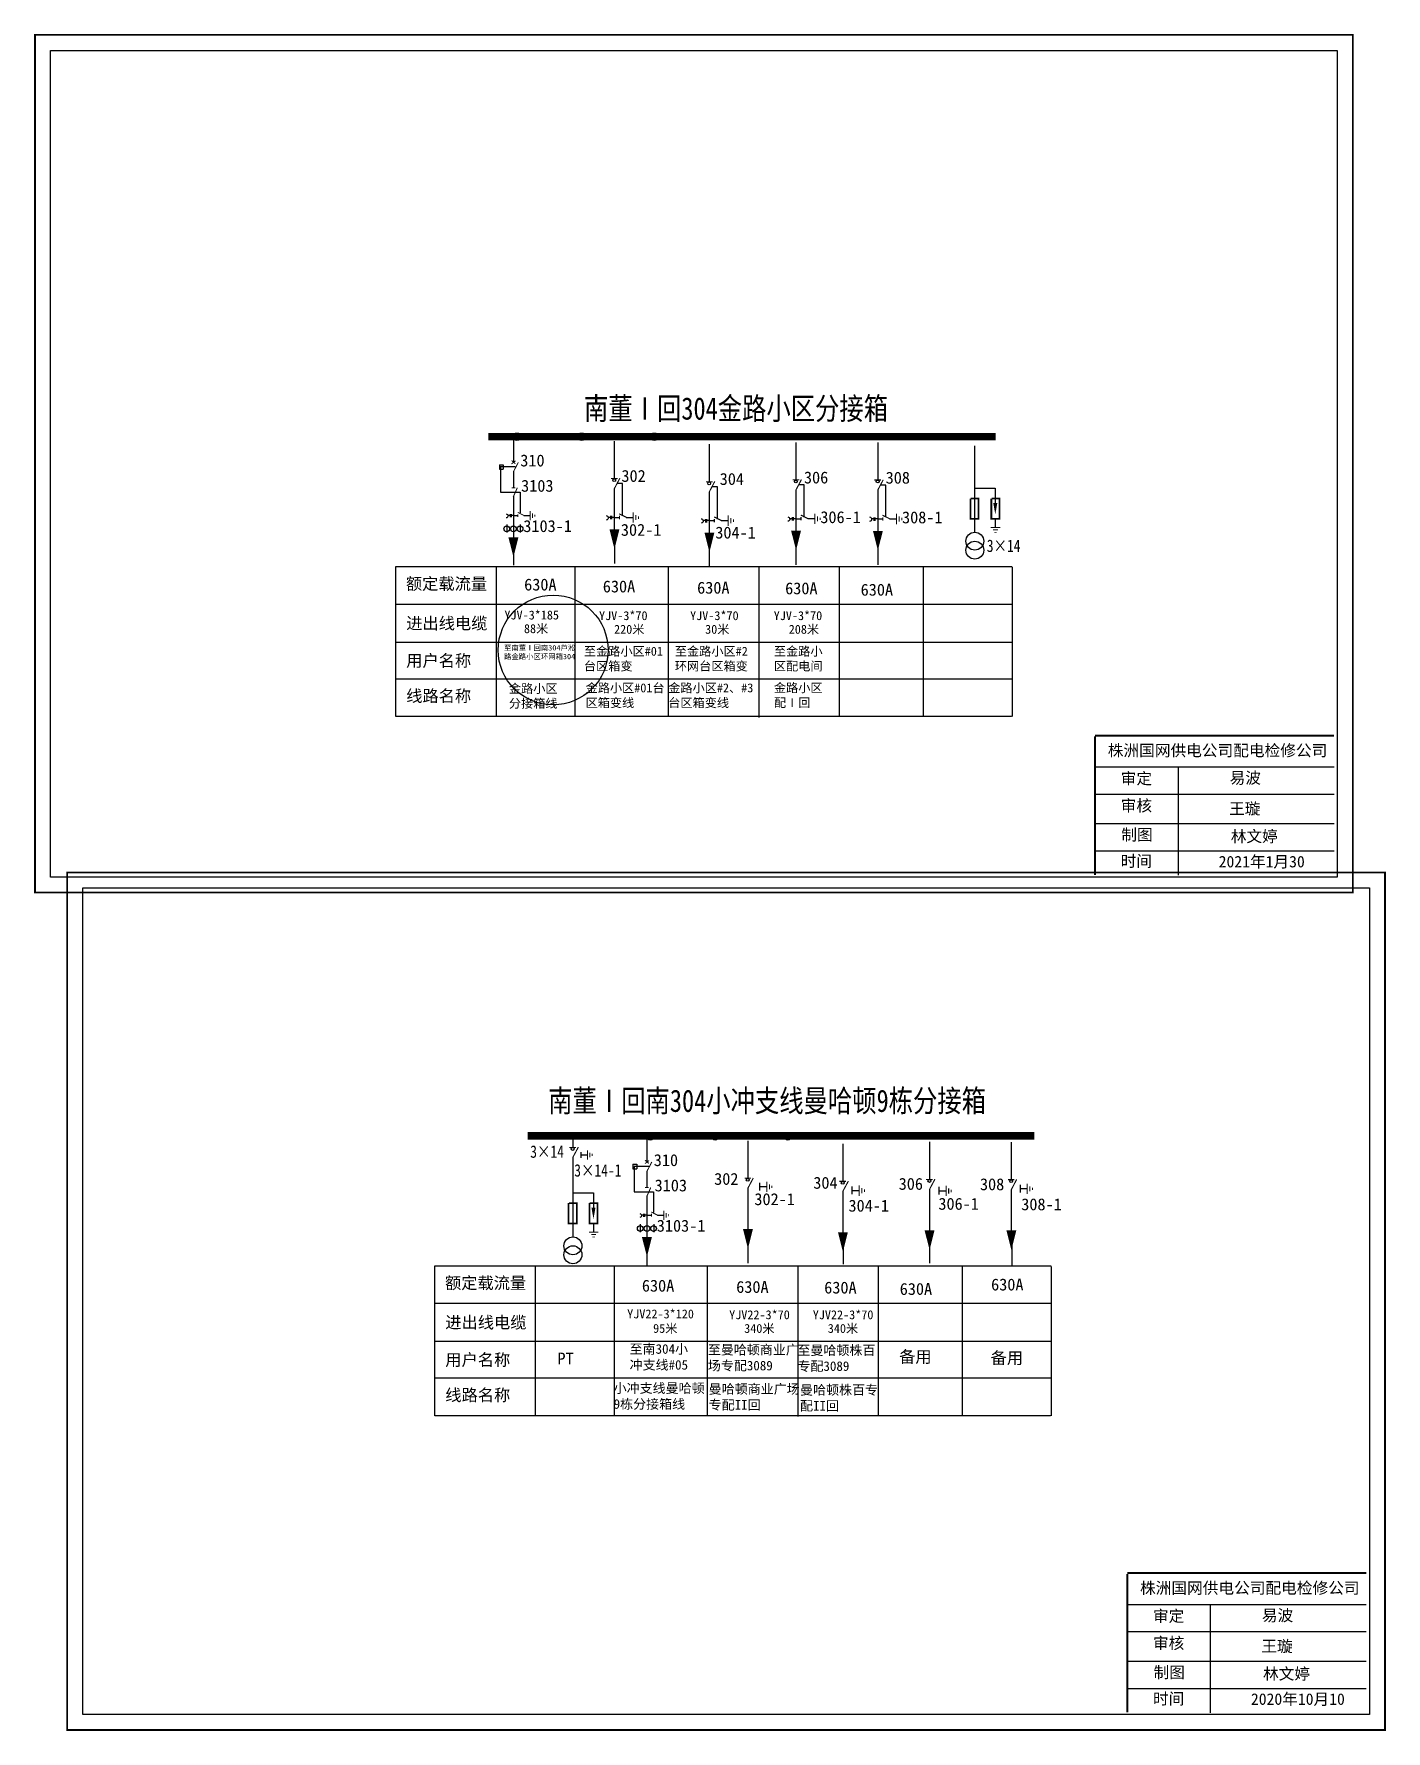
# Model space of a CAD drawing. Extents: x -51 to 587, y -242 to 10.
# Drawn here: x 336.5 to 465.3, y -239.5 to -77.8 of the extents above; entities that cross this region are included whole.
import ezdxf

# ---------------------------------------------------------------- set-up
doc = ezdxf.new("R2010")
doc.units = 0
doc.header["$LTSCALE"] = 0.774411
doc.layers.get('0').update_dxf_attribs({"linetype": 'CONTINUOUS'})
doc.layers.add('1', color=7, linetype='CONTINUOUS')
doc.styles.add('宋体_txtstyle_0.00_0_0', font='')
doc.styles.add('宋体_txtstyle_1.13_0_0', font='', dxfattribs={"height": 1.134072})
doc.styles.add('宋体_txtstyle_1.18_0_0', font='', dxfattribs={"height": 1.179435})
doc.styles.add('宋体_txtstyle_2.12_0_0', font='', dxfattribs={"height": 2.122983})
doc.styles.add('宋体_txtstyle_4.58_0_0', font='', dxfattribs={"height": 4.578515})
doc.styles.add('宋体_txtstyle_9.57_0_0', font='', dxfattribs={"height": 9.568893})
doc.styles.get('宋体_txtstyle_0.00_0_0').set_extended_font_data('宋体')
doc.styles.get('宋体_txtstyle_1.13_0_0').set_extended_font_data('宋体')
doc.styles.get('宋体_txtstyle_1.18_0_0').set_extended_font_data('宋体')
doc.styles.get('宋体_txtstyle_2.12_0_0').set_extended_font_data('宋体')
doc.styles.get('宋体_txtstyle_4.58_0_0').set_extended_font_data('宋体')
doc.styles.get('宋体_txtstyle_9.57_0_0').set_extended_font_data('宋体')

msp = doc.modelspace()

# ---------------------------------------------------------------- texts
at = {"linetype": 'Continuous', "style": '宋体_txtstyle_1.13_0_0'}
for s, p in [('310', (382.85, -119.03)), ('302', (392.48, -120.5)), ('306', (409.86, -120.65)), ('308', (417.64, -120.67)), ('3103', (382.93, -121.44)), ('304', (401.84, -120.79)), ('3103-1', (383.14, -125.28)), ('306-1', (411.42, -124.43)), ('308-1', (419.2, -124.45)), ('302-1', (392.43, -125.64)), ('304-1', (401.42, -125.9)), ('额定载流量', (371.96, -130.77)), ('630A', (383.22, -130.85)), ('630A', (390.71, -131.03)), ('630A', (399.69, -131.15)), ('630A', (408.07, -131.21)), ('630A', (415.26, -131.34)), ('进出线电缆', (371.99, -134.54)), ('用户名称', (371.99, -138.1)), ('线路名称', (371.99, -141.46)), ('310', (395.56, -185.68)), ('3103', (395.64, -188.09)), ('302', (401.31, -187.47)), ('304', (410.75, -187.84)), ('306', (418.88, -187.94)), ('308', (426.62, -187.98)), ('302-1', (405.14, -189.4)), ('304-1', (414.1, -190.02)), ('306-1', (422.66, -189.84)), ('308-1', (430.55, -189.89)), ('3103-1', (395.85, -191.93)), ('额定载流量', (375.68, -197.38)), ('630A', (394.43, -197.64)), ('630A', (403.41, -197.76)), ('630A', (411.79, -197.82)), ('630A', (418.98, -197.95)), ('630A', (427.68, -197.53)), ('进出线电缆', (375.71, -201.14)), ('用户名称', (375.71, -204.7)), ('PT', (386.39, -204.58)), ('备用', (418.92, -204.41)), ('备用', (427.63, -204.52)), ('线路名称', (375.71, -208.06))]:
    msp.add_text(s, height=1.134, dxfattribs=at).set_placement(p)
at = {"linetype": 'Continuous', "attachment_point": 1, "style": '宋体_txtstyle_0.00_0_0'}
for s, insert, char_height, width in [('{\\fSimSun|b0|i0|c134|p2;YJV-3*185}', (381.34, -132.76), 0.849, 10.3008), ('{\\fSimSun|b0|i0|c134|p2;88米}', (383.2, -134.06), 0.849, 4.5471), ('{\\fSimSun|b0|i0|c134|p2;YJV-3*70}', (390.35, -132.82), 0.849, 4.5471), ('{\\fSimSun|b0|i0|c134|p2;220米}', (391.78, -134.12), 0.849, 4.5471), ('{\\fSimSun|b0|i0|c134|p2;YJV-3*70}', (399.02, -132.82), 0.849, 4.5471), ('{\\fSimSun|b0|i0|c134|p2;30米}', (400.45, -134.12), 0.849, 4.5471), ('{\\fSimSun|b0|i0|c134|p2;YJV-3*70}', (406.98, -132.82), 0.849, 4.5471), ('{\\fSimSun|b0|i0|c134|p2;208米}', (408.41, -134.12), 0.849, 4.5471), ('至南董Ⅰ回南304芦淞路金路小区环网箱304', (381.31, -136.06), 0.5, 6.9997), ('{\\fSimSun|b0|i0|c134|p2;至金路小区#01台区箱变}', (388.91, -136.21), 0.849, 7.9771), ('{\\fSimSun|b0|i0|c134|p2;至金路小区#2环网台区箱变}', (397.57, -136.21), 0.849, 7.9771), ('{\\fSimSun|b0|i0|c134|p2;至金路小区配电间}', (407, -136.21), 0.849, 5.5266), ('{\\fSimSun|b0|i0|c134|p2;金路小区\\P分接箱线}', (381.77, -139.76), 0.849, 9.8393), ('{\\fSimSun|b0|i0|c134|p2;金路小区#01台区箱变线}', (389.07, -139.7), 0.849, 7.5348), ('{\\fSimSun|b0|i0|c134|p2;金路小区#2、#3台区箱变线}', (396.94, -139.7), 0.849, 8.3473), ('{\\fSimSun|b0|i0|c134|p2;金路小区配Ⅰ回}', (407, -139.69), 0.849, 5.5266), ('{\\fSimSun|b0|i0|c134|p2;YJV22-3*120}', (393.03, -199.34), 0.849, 4.5471), ('{\\fSimSun|b0|i0|c134|p2;YJV22-3*70}', (402.74, -199.42), 0.849, 4.5471), ('{\\fSimSun|b0|i0|c134|p2;YJV22-3*70}', (410.7, -199.42), 0.849, 4.5471), ('{\\fSimSun|b0|i0|c134|p2;95米}', (395.5, -200.72), 0.849, 4.5471), ('{\\fSimSun|b0|i0|c134|p2;340米}', (404.17, -200.72), 0.849, 4.5471), ('{\\fSimSun|b0|i0|c134|p2;340米}', (412.13, -200.72), 0.849, 4.5471)]:
    msp.add_mtext(s, dxfattribs=dict(at, insert=insert, char_height=char_height, width=width))
at = {"color": 7, "linetype": 'Continuous', "true_color": 0xffffff, "attachment_point": 1, "style": '宋体_txtstyle_0.00_0_0'}
for s, insert, char_height, width in [('株洲国网供电公司配电检修公司', (438.79, -145.54), 1.0944, 29.9201), ('易波', (450.39, -148.15, 0.01), 1.094, 8.5588), ('王璇', (450.34, -151.08, 0.01), 1.094, 8.5588), ('2021年1月30', (449.35, -156.13, 0.01), 1.094, 16.0081), ('株洲国网供电公司配电检修公司', (441.86, -225.32), 1.0944, 29.9201), ('易波', (453.46, -227.93, 0.01), 1.094, 8.5588), ('王璇', (453.41, -230.87, 0.01), 1.094, 8.5588), ('2020年10月10', (452.42, -235.91, 0.01), 1.094, 16.0081)]:
    msp.add_mtext(s, dxfattribs=dict(at, insert=insert, char_height=char_height, width=width))
at = {"color": 0, "linetype": 'Continuous', "width": 8.5588, "attachment_point": 1, "style": '宋体_txtstyle_0.00_0_0'}
for s, insert, char_height in [('\\f\uffbfﾬￌﾣﾤ_GB2312|b0|i0|c134|p49;审定', (440.02, -148.21, 0.01), 1.0944), ('\\f\uffbfﾬￌﾣﾤ_GB2312|b0|i0|c134|p49;审核', (440.02, -150.79, 0.01), 1.0944), ('\\f\uffbfﾬￌﾣﾤ_GB2312|b0|i0|c134|p49;制图', (440.08, -153.57, 0.01), 1.0944), ('林文婷', (450.5, -153.72, 0.01), 1.094), ('\\f\uffbfﾬￌﾣﾤ_GB2312|b0|i0|c134|p49;时间', (440.02, -156.08, 0.01), 1.0944), ('\\f\uffbfﾬￌﾣﾤ_GB2312|b0|i0|c134|p49;审定', (443.09, -228, 0.01), 1.0944), ('\\f\uffbfﾬￌﾣﾤ_GB2312|b0|i0|c134|p49;审核', (443.09, -230.58, 0.01), 1.0944), ('\\f\uffbfﾬￌﾣﾤ_GB2312|b0|i0|c134|p49;制图', (443.15, -233.36, 0.01), 1.0944), ('林文婷', (453.57, -233.5, 0.01), 1.094), ('\\f\uffbfﾬￌﾣﾤ_GB2312|b0|i0|c134|p49;时间', (443.09, -235.87, 0.01), 1.0944)]:
    msp.add_mtext(s, dxfattribs=dict(at, insert=insert, char_height=char_height))
at = {"color": 0, "char_height": 0.9073, "attachment_point": 1}
for s, insert, width, style in [('{\\fSimSun|b0|i0|c134|p2;至南}304{\\fSimSun|b0|i0|c134|p2;小冲支线#05}', (393.26, -202.65), 6.419, '宋体_txtstyle_4.58_0_0'), ('{\\fSimSun|b0|i0|c134|p2;至曼哈顿商业广场专配}3089', (400.71, -202.72), 9.4018, '宋体_txtstyle_9.57_0_0'), ('{\\fSimSun|b0|i0|c134|p2;至曼哈顿株百专配}3089', (409.24, -202.77), 8.2984, '宋体_txtstyle_0.00_0_0'), ('{\\fSimSun|b0|i0|c134|p2;小冲支线曼哈顿}9{\\fSimSun|b0|i0|c134|p2;栋分接箱线}', (391.74, -206.38), 9.001, '宋体_txtstyle_4.58_0_0'), ('{\\fSimSun|b0|i0|c134|p2;曼哈顿商业广场专配}II{\\fSimSun|b0|i0|c134|p2;回}', (400.79, -206.46), 9.4018, '宋体_txtstyle_9.57_0_0'), ('{\\fSimSun|b0|i0|c134|p2;曼哈顿株百专配}II{\\fSimSun|b0|i0|c134|p2;回}', (409.49, -206.55), 8.2984, '宋体_txtstyle_0.00_0_0')]:
    msp.add_mtext(s, dxfattribs=dict(at, insert=insert, width=width, style=style))
at = {"layer": '1', "width": 0.8}
for s, height, style, p in [('南董Ⅰ回304金路小区分接箱', 2.123, '宋体_txtstyle_2.12_0_0', (388.92, -114.57)), ('3×14', 1.179, '宋体_txtstyle_1.18_0_0', (427.27, -127.18)), ('南董Ⅰ回南304小冲支线曼哈顿9栋分接箱', 2.123, '宋体_txtstyle_2.12_0_0', (385.51, -180.52)), ('3×14', 1.179, '宋体_txtstyle_1.18_0_0', (383.8, -184.89)), ('3×14-1', 1.179, '宋体_txtstyle_1.18_0_0', (387.99, -186.68))]:
    msp.add_text(s, height=height, dxfattribs=dict(at, style=style)).set_placement(p)

# ---------------------------------------------------------------- blocks, each defined once
blk = doc.blocks.new('JD')
for points in [[(-2, 0.2), (-2, -0.2), (2, 0.2), (2, -0.2)], [(1, -1.2), (1, -0.8), (-1, -1.2), (-1, -0.8)], [(-0.5, -1.8), (-0.5, -2.2), (0.5, -1.8), (0.5, -2.2)]]:
    blk.add_trace(points)

# ---------------------------------------------------------------- linework, layer by layer
at = {"linetype": 'Continuous'}
for p, q in [((371, -142.86), (371, -128.57)), ((371, -128.57), (429.69, -128.57)), ((380.55, -128.58), (380.55, -142.88)), ((388.06, -128.58), (388.06, -142.88)), ((396.93, -128.58), (396.93, -142.88)), ((405.55, -128.64), (405.55, -142.94)), ((413.22, -128.66), (413.22, -142.81)), ((421.21, -128.57), (421.21, -142.86)), ((429.69, -128.63), (429.69, -142.86)), ((371.01, -132.14), (429.69, -132.14)), ((371.01, -135.77), (429.69, -135.77)), ((371.01, -139.26), (429.69, -139.26)), ((429.61, -142.86), (371, -142.86)), ((374.72, -209.47), (374.72, -195.17)), ((374.72, -195.17), (433.4, -195.17)), ((384.27, -195.19), (384.27, -209.49)), ((391.78, -195.19), (391.78, -209.49)), ((400.64, -195.19), (400.64, -209.49)), ((409.27, -195.25), (409.27, -209.55)), ((416.94, -195.26), (416.94, -209.41)), ((424.92, -195.17), (424.92, -209.47)), ((433.4, -195.24), (433.4, -209.46)), ((374.73, -198.75), (433.4, -198.75)), ((374.73, -202.37), (433.4, -202.37)), ((374.73, -205.86), (433.4, -205.86)), ((433.33, -209.47), (374.72, -209.47))]:
    msp.add_line(p, q, dxfattribs=at)
at = {"color": 0, "linetype": 'Continuous'}
for p, q in [((437.58, -147.65, 0.01), (460.33, -147.65, 0.01)), ((445.48, -147.65, 0.01), (445.48, -157.98, 0.01)), ((437.58, -150.24, 0.01), (460.33, -150.24, 0.01)), ((437.58, -153.06, 0.01), (460.33, -153.06, 0.01)), ((437.58, -155.66, 0.01), (460.33, -155.66, 0.01)), ((440.65, -227.43, 0.01), (463.4, -227.43, 0.01)), ((448.55, -227.43, 0.01), (448.55, -237.77, 0.01)), ((440.65, -230.02, 0.01), (463.4, -230.02, 0.01)), ((440.65, -232.85, 0.01), (463.4, -232.85, 0.01)), ((440.65, -235.44, 0.01), (463.4, -235.44, 0.01))]:
    msp.add_line(p, q, dxfattribs=at)
at = {"color": 0, "linetype": 'Continuous', "const_width": 0.182, "elevation": 0.01}
for points in [[(336.64, -77.92), (462.12, -77.92), (462.12, -159.62), (336.64, -159.62)], [(339.71, -157.71), (465.19, -157.71), (465.19, -239.41), (339.71, -239.41)]]:
    msp.add_lwpolyline(points, close=True, dxfattribs=at)
at = {"color": 0, "linetype": 'Continuous', "elevation": 0.01}
for points in [[(338.11, -79.4), (460.64, -79.4), (460.64, -158.15), (338.11, -158.15)], [(341.19, -159.18), (463.72, -159.18), (463.72, -237.93), (341.19, -237.93)]]:
    msp.add_lwpolyline(points, close=True, dxfattribs=at)
at = {"color": 0, "linetype": 'Continuous', "const_width": 0.182, "elevation": 0.01}
for points in [[(437.58, -144.75), (437.57, -157.94)], [(440.65, -224.53), (440.64, -237.73)]]:
    msp.add_lwpolyline(points, dxfattribs=at)
at = {"color": 0, "linetype": 'Continuous', "const_width": 0.182}
for points in [[(437.58, -144.67), (460.33, -144.67)], [(440.65, -224.45), (463.4, -224.45)]]:
    msp.add_lwpolyline(points, dxfattribs=at)
at = {"color": 1, "linetype": 'Continuous'}
msp.add_circle((385.98, -136.52), 5.23, dxfattribs=at)
at = {"layer": '1'}
for p, q in [((382.2, -116.2), (382.2, -118.65)), ((391.8, -116.62), (391.8, -120.17)), ((400.84, -116.92), (400.84, -120.47)), ((409.09, -116.74), (409.09, -120.29)), ((416.88, -116.76), (416.88, -120.31)), ((426.11, -117.06), (426.11, -125.33)), ((380.86, -118.87), (380.86, -119.28)), ((380.86, -118.87), (381.23, -118.87)), ((380.86, -119.28), (381.23, -119.28)), ((380.98, -119.08), (380.98, -121.48)), ((382.38, -119.08), (380.98, -119.08)), ((381.23, -118.87), (381.23, -119.28)), ((382.2, -119.5), (382.2, -121.06)), ((391.8, -121.14), (391.8, -125.45)), ((426.1, -121.1), (428.08, -121.1)), ((428.08, -121.1), (428.08, -122.55)), ((380.98, -121.48), (382.83, -121.48)), ((382.2, -121.84), (382.2, -126.42)), ((382.83, -121.48), (382.83, -123.45)), ((400.84, -121.44), (400.84, -125.75)), ((409.09, -121.26), (409.09, -125.57)), ((416.88, -121.28), (416.88, -125.59)), ((382.2, -123.72), (382.63, -123.72)), ((383.2, -123.71), (383.79, -123.71)), ((391.8, -123.89), (392.29, -123.89)), ((392.93, -123.88), (393.6, -123.88)), ((400.84, -124.19), (401.33, -124.19)), ((401.97, -124.18), (402.64, -124.18)), ((409.09, -124.01), (409.58, -124.01)), ((410.22, -124), (410.89, -124)), ((416.88, -124.03), (417.37, -124.03)), ((418.01, -124.02), (418.67, -124.02)), ((428.08, -124.07), (428.08, -124.82)), ((381.57, -124.56), (381.57, -125.33)), ((382.85, -124.56), (382.85, -125.33)), ((382.2, -127.04), (382.2, -128.44)), ((391.81, -126.14), (391.81, -128.27)), ((400.85, -126.44), (400.85, -128.58)), ((409.1, -126.26), (409.1, -128.39)), ((416.88, -126.28), (416.88, -128.41)), ((387.84, -183.15), (387.84, -183.9)), ((394.91, -182.84), (394.91, -185.3)), ((404.51, -183.26), (404.51, -186.82)), ((413.55, -183.57), (413.55, -187.12)), ((421.8, -183.38), (421.8, -186.94)), ((429.59, -183.4), (429.59, -186.96)), ((387.85, -184.87), (387.85, -192.46)), ((388.65, -184.6), (389.24, -184.6)), ((393.57, -185.51), (393.57, -185.93)), ((393.57, -185.51), (393.95, -185.51)), ((393.69, -185.73), (393.69, -188.12)), ((395.1, -185.73), (393.69, -185.73)), ((393.95, -185.51), (393.95, -185.93)), ((393.57, -185.93), (393.95, -185.93)), ((394.91, -186.15), (394.91, -187.71)), ((387.84, -188.22), (389.82, -188.22)), ((389.82, -188.22), (389.82, -189.67)), ((393.69, -188.12), (395.54, -188.12)), ((394.91, -188.48), (394.91, -193.07)), ((395.54, -188.12), (395.54, -190.1)), ((404.51, -187.78), (404.51, -192.09)), ((405.64, -187.64), (406.31, -187.64)), ((413.55, -188.09), (413.55, -192.4)), ((414.45, -188), (415.11, -188)), ((421.8, -187.91), (421.8, -192.21)), ((422.71, -188.03), (423.38, -188.03)), ((429.59, -187.92), (429.59, -192.23)), ((430.45, -187.83), (431.11, -187.83)), ((394.91, -190.37), (395.34, -190.37)), ((395.91, -190.36), (396.5, -190.36)), ((389.82, -191.19), (389.82, -191.94)), ((394.28, -191.21), (394.28, -191.98)), ((395.56, -191.21), (395.56, -191.98)), ((394.91, -193.79), (394.91, -195.19)), ((404.52, -192.79), (404.52, -194.92)), ((413.58, -192.89), (413.58, -195.02)), ((421.82, -192.79), (421.82, -194.92)), ((429.66, -193), (429.66, -195.13))]:
    msp.add_line(p, q, dxfattribs=at)
for points, const_width in [([(379.82, -116.2), (428.1, -116.2)], 0.708), ([(382.02, -118.47), (382.39, -118.78)], 0.0941), ([(382.02, -118.79), (382.4, -118.5)], 0.0941), ([(382.2, -119.53), (382.67, -118.64)], 0.0941), ([(382.03, -121.08), (382.38, -121.08)], 0.0941), ([(382.18, -121.95), (382.57, -121.06)], 0.0941), ([(391.49, -120.19), (392.12, -120.19)], 0.106), ([(391.8, -121.16), (392.33, -120.16)], 0.106), ([(400.53, -120.49), (401.16, -120.49)], 0.106), ([(400.84, -121.47), (401.37, -120.46)], 0.106), ([(408.78, -120.31), (409.41, -120.31)], 0.106), ([(409.09, -121.29), (409.62, -120.28)], 0.106), ([(416.56, -120.32), (417.19, -120.32)], 0.106), ([(416.88, -121.3), (417.41, -120.3)], 0.106), ([(425.72, -122.09), (425.72, -124.02), (426.49, -124.02), (426.49, -122.09), (425.74, -122.09)], 0.163), ([(427.7, -122.09), (427.7, -124.02), (428.47, -124.02), (428.47, -122.09), (427.72, -122.09)], 0.163), ([(382.61, -123.41), (383.23, -123.72)], 0.0941), ([(382.63, -123.58), (382.63, -123.86)], 0.0941), ([(392.26, -123.54), (392.97, -123.89)], 0.106), ([(392.29, -123.73), (392.29, -124.06)], 0.106), ([(401.31, -123.84), (402.01, -124.19)], 0.106), ([(401.33, -124.03), (401.33, -124.36)], 0.106), ([(409.56, -123.66), (410.26, -124.01)], 0.106), ([(409.58, -123.85), (409.58, -124.18)], 0.106), ([(417.34, -123.68), (418.05, -124.03)], 0.106), ([(417.37, -123.87), (417.37, -124.19)], 0.106), ([(381.97, -126.45), (382.44, -126.45), (382.2, -126.94), (381.97, -126.44)], 0.0941), ([(383.54, -182.8), (431.81, -182.8)], 0.708), ([(387.53, -183.9), (388.16, -183.9)], 0.106), ([(387.84, -184.88), (388.38, -183.87)], 0.106), ([(394.73, -185.12), (395.1, -185.43)], 0.0941), ([(394.73, -185.44), (395.11, -185.15)], 0.0941), ([(394.91, -186.18), (395.38, -185.28)], 0.0941), ([(404.2, -186.83), (404.83, -186.83)], 0.106), ([(404.51, -187.81), (405.04, -186.81)], 0.106), ([(413.24, -187.13), (413.87, -187.13)], 0.106), ([(413.55, -188.11), (414.09, -187.11)], 0.106), ([(421.49, -186.95), (422.12, -186.95)], 0.106), ([(421.8, -187.93), (422.33, -186.93)], 0.106), ([(429.28, -186.97), (429.9, -186.97)], 0.106), ([(429.59, -187.95), (430.12, -186.94)], 0.106), ([(387.45, -189.21), (387.45, -191.14), (388.23, -191.14), (388.23, -189.21), (387.48, -189.21)], 0.163), ([(389.44, -189.21), (389.44, -191.14), (390.21, -191.14), (390.21, -189.21), (389.46, -189.21)], 0.163), ([(394.74, -187.73), (395.09, -187.73)], 0.0941), ([(394.89, -188.6), (395.28, -187.71)], 0.0941), ([(395.32, -190.05), (395.94, -190.37)], 0.0941), ([(395.34, -190.22), (395.34, -190.51)], 0.0941), ([(394.68, -193.1), (395.15, -193.1), (394.91, -193.59), (394.68, -193.09)], 0.0941)]:
    msp.add_lwpolyline(points, dxfattribs=dict(at, const_width=const_width))
for points in [[(392.59, -123.74), (392.59, -120.67), (392.06, -120.67)], [(401.63, -124.04), (401.63, -120.97), (401.1, -120.97)], [(409.88, -123.86), (409.88, -120.79), (409.35, -120.79)], [(417.67, -123.87), (417.67, -120.81), (417.14, -120.81)], [(381.88, -123.72), (381.68, -123.72)], [(381.88, -123.58), (381.88, -123.87)], [(381.97, -123.58), (381.97, -123.87)], [(382.2, -123.72), (381.97, -123.72)], [(391.45, -123.89), (391.22, -123.89)], [(391.45, -123.74), (391.45, -124.06)], [(391.54, -123.74), (391.54, -124.06)], [(391.8, -123.89), (391.54, -123.89)], [(400.49, -124.19), (400.26, -124.19)], [(400.49, -124.04), (400.49, -124.36)], [(400.59, -124.04), (400.59, -124.36)], [(400.84, -124.19), (400.59, -124.19)], [(408.74, -124.01), (408.51, -124.01)], [(408.74, -123.86), (408.74, -124.18)], [(408.84, -123.86), (408.84, -124.18)], [(409.09, -124.01), (408.84, -124.01)], [(416.52, -124.03), (416.3, -124.03)], [(416.52, -123.88), (416.52, -124.2)], [(416.62, -123.88), (416.62, -124.2)], [(416.88, -124.03), (416.62, -124.03)], [(388.62, -184.36), (388.62, -184.9)], [(405.63, -187.28), (405.63, -188)], [(430.44, -187.47), (430.44, -188.2)], [(414.43, -187.64), (414.43, -188.37)], [(422.7, -187.67), (422.7, -188.4)], [(394.59, -190.36), (394.39, -190.36)], [(394.59, -190.23), (394.59, -190.52)], [(394.68, -190.23), (394.68, -190.52)], [(394.91, -190.36), (394.68, -190.36)]]:
    msp.add_lwpolyline(points, dxfattribs=at)
for points, format in [([(428.08, -122.52, 0.381, 0, 0), (428.08, -123.61, 0, 0, 0)], "xyseb"), ([(381.51, -123.55, -0.877934), (381.52, -123.94)], "xyb"), ([(391.03, -123.71, -0.877934), (391.04, -124.14)], "xyb"), ([(400.07, -124.01, -0.877934), (400.08, -124.44)], "xyb"), ([(408.32, -123.83, -0.877934), (408.33, -124.26)], "xyb"), ([(416.11, -123.84, -0.877934), (416.11, -124.27)], "xyb"), ([(382.2, -125.8, 0.944, 0, 0), (382.2, -127.67, 0, 0, 0)], "xyseb"), ([(391.82, -125.03, 0.944, 0, 0), (391.82, -126.9, 0, 0, 0)], "xyseb"), ([(400.86, -125.33, 0.944, 0, 0), (400.86, -127.2, 0, 0, 0)], "xyseb"), ([(409.11, -125.15, 0.944, 0, 0), (409.11, -127.02, 0, 0, 0)], "xyseb"), ([(416.9, -125.17, 0.944, 0, 0), (416.9, -127.04, 0, 0, 0)], "xyseb"), ([(389.82, -189.65, 0.381, 0, 0), (389.82, -190.73, 0, 0, 0)], "xyseb"), ([(394.22, -190.2, -0.877934), (394.23, -190.58)], "xyb"), ([(394.91, -192.45, 0.944, 0, 0), (394.91, -194.32, 0, 0, 0)], "xyseb"), ([(404.53, -191.67, 0.944, 0, 0), (404.53, -193.55, 0, 0, 0)], "xyseb"), ([(413.57, -191.98, 0.944, 0, 0), (413.57, -193.85, 0, 0, 0)], "xyseb"), ([(421.82, -191.8, 0.944, 0, 0), (421.82, -193.67, 0, 0, 0)], "xyseb"), ([(429.61, -191.81, 0.944, 0, 0), (429.61, -193.69, 0, 0, 0)], "xyseb")]:
    msp.add_lwpolyline(points, format=format, dxfattribs=at)
for centre, radius in [((382.53, -116.2), 0.352), ((388.7, -116.2), 0.352), ((395.61, -116.2), 0.352), ((391.8, -120.34), 0.136), ((400.84, -120.64), 0.136), ((409.09, -120.46), 0.136), ((416.88, -120.47), 0.136), ((381.56, -124.98), 0.272), ((382.2, -124.98), 0.272), ((382.83, -124.98), 0.272), ((426.13, -126.15), 0.855), ((426.13, -127.01), 0.855), ((395.24, -182.85), 0.352), ((401.41, -182.85), 0.352), ((408.33, -182.85), 0.352), ((387.84, -184.05), 0.136), ((404.51, -186.98), 0.136), ((413.55, -187.28), 0.136), ((421.8, -187.1), 0.136), ((429.59, -187.12), 0.136), ((394.27, -191.63), 0.272), ((394.91, -191.63), 0.272), ((395.54, -191.63), 0.272), ((387.86, -193.28), 0.855), ((387.86, -194.13), 0.855)]:
    msp.add_circle(centre, radius, dxfattribs=at)

# ---------------------------------------------------------------- block references
at = {"layer": '1', "rotation": 90}
for p, xscale, yscale, zscale in [((383.8, -123.72), 0.2194837767730071, 0.2194837767730071, 0.2194837768930217), ((393.61, -123.9), 0.247681345408278, 0.247681345408278, 0.2476813454521947), ((402.65, -124.2), 0.247681345408278, 0.247681345408278, 0.2476813454521947), ((410.9, -124.02), 0.247681345408278, 0.247681345408278, 0.2476813454521947), ((418.68, -124.04), 0.247681345408278, 0.247681345408278, 0.2476813454521947), ((389.25, -184.62), 0.2194837767730071, 0.2194837767730071, 0.2194837768930217), ((406.32, -187.66), 0.247681345408278, 0.247681345408278, 0.2476813454521947), ((415.12, -188.02), 0.247681345408278, 0.247681345408278, 0.2476813454521947), ((431.12, -187.85), 0.247681345408278, 0.247681345408278, 0.2476813454521947), ((423.39, -188.05), 0.247681345408278, 0.247681345408278, 0.2476813454521947), ((396.51, -190.37), 0.2194837767730071, 0.2194837767730071, 0.2194837768930217)]:
    msp.add_blockref('JD', p, dxfattribs=dict(at, xscale=xscale, yscale=yscale, zscale=zscale))
at = {"layer": '1', "xscale": 0.2286289345609873, "yscale": 0.2286289341385128, "zscale": 0.2286289342635643}
for p in [(428.1, -124.85), (389.84, -191.98)]:
    msp.add_blockref('JD', p, dxfattribs=at)

msp.set_redraw_order([(e.dxf.handle, doc.entitydb.next_handle()) for e in msp.query("TEXT MTEXT ATTDEF DIMENSION ARC_DIMENSION")])  # texts and dimensions are drawn at this point

doc.saveas('drawing.dxf')
